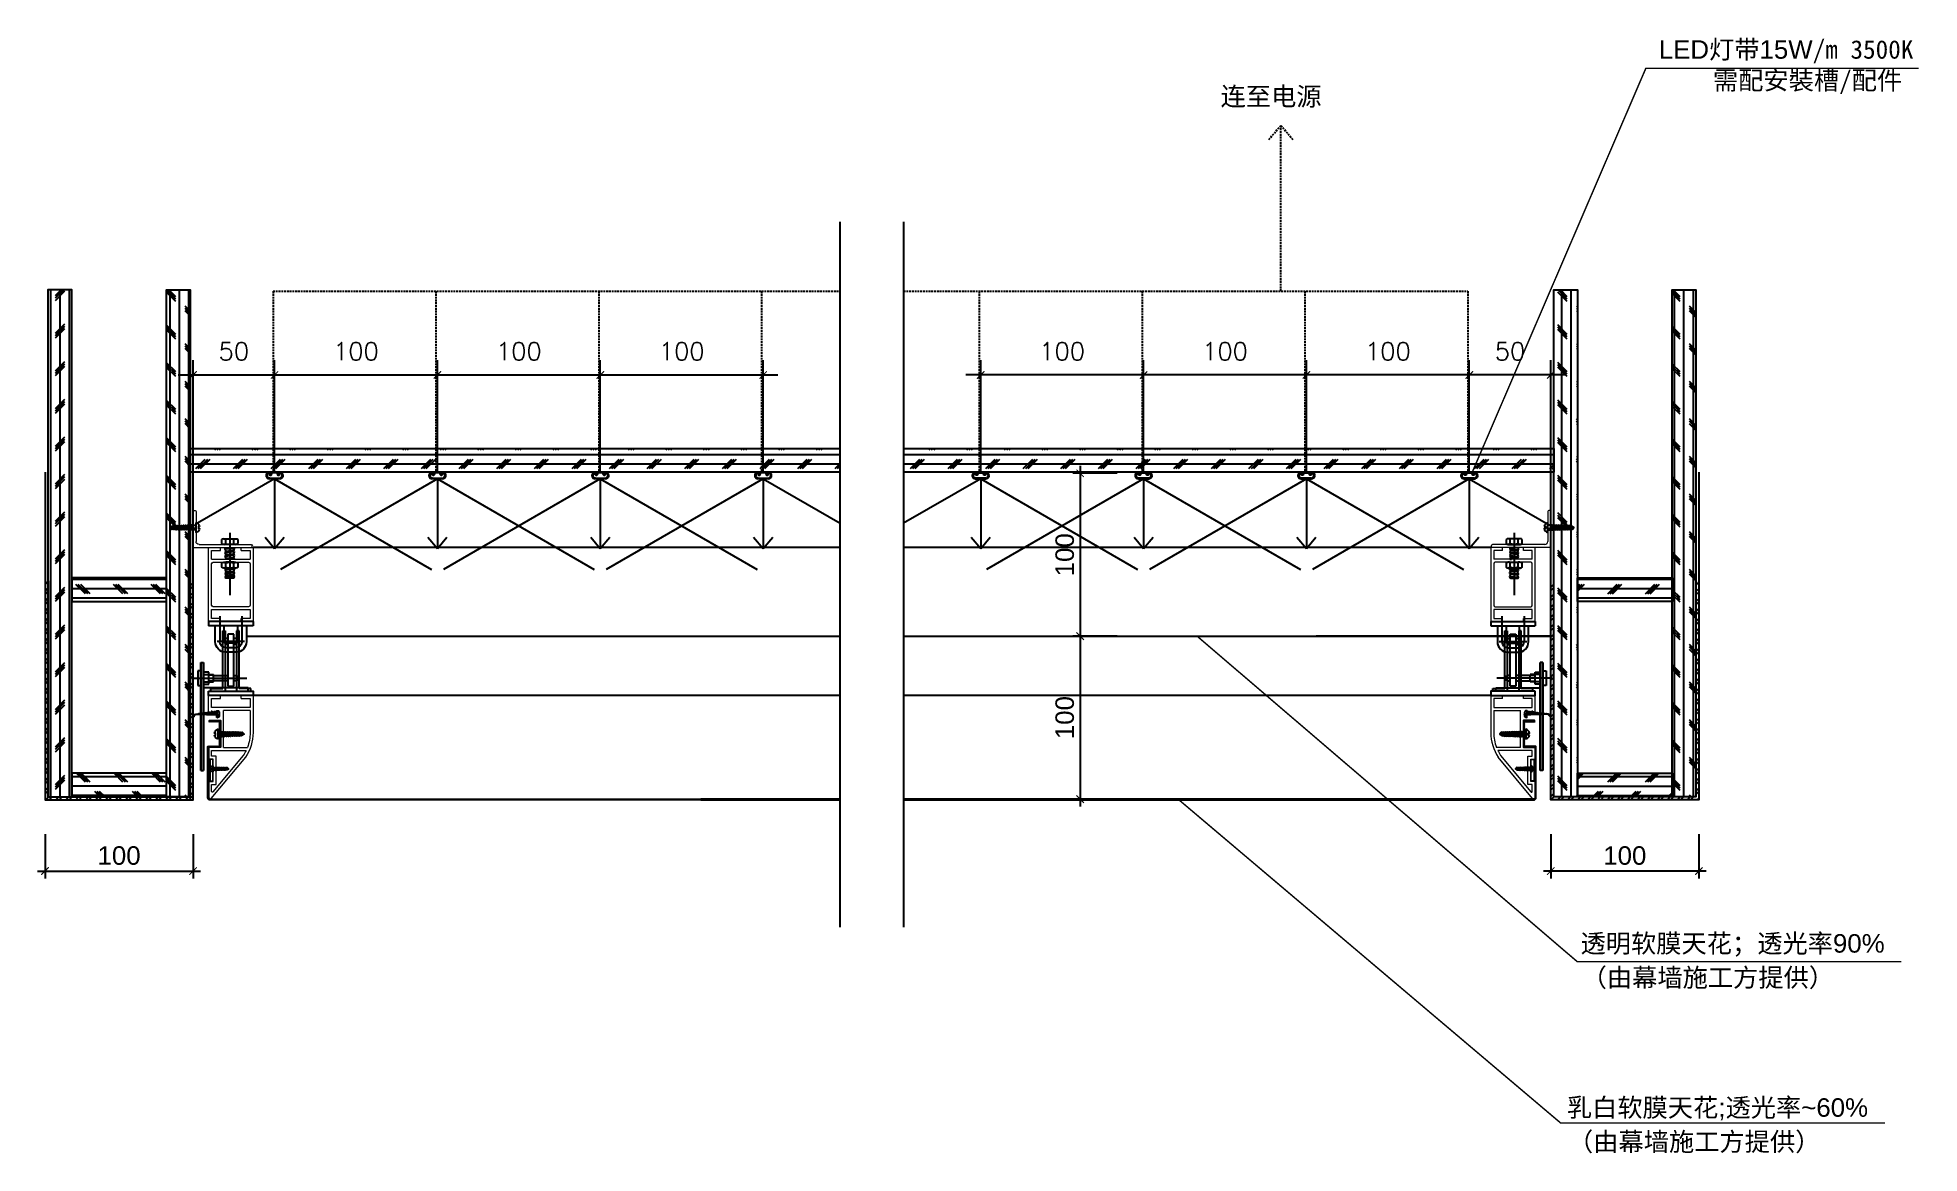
# Model space of a CAD drawing. Extents: x -8792 to 174344, y -43961 to 62816.
# Drawn here: x 59765 to 61035, y -33718 to -32964 of the extents above; entities that cross this region are included whole.
import ezdxf

# ---------------------------------------------------------------- set-up
doc = ezdxf.new("R2010")
doc.units = 0
doc.header["$LTSCALE"] = 50
for name, pattern in [('CENTER', [2, 1.25, -0.25, 0.25, -0.25]), ('G', [2, 1.25, -0.25, 0.25, -0.25]), ('PHANTOM2', [31.75, 15.875, -3.175, 3.175, -3.175, 3.175, -3.175]), ('pod$0$HIDDEN2', [0.1875, 0.125, -0.0625])]:
    doc.linetypes.add(name, pattern=pattern)
for name, color, linetype in [('3', 3, 'Continuous'), ('7', 7, 'Continuous'), ('I—装饰—中粗', 4, 'Continuous'), ('I—装饰—中线', 70, 'Continuous'), ('I—装饰—尺寸标注', 232, 'Continuous'), ('I—装饰—超细', 8, 'Continuous'), ('K-EL-5', 6, 'Continuous'), ('K-EL-6', 8, 'Continuous'), ('K-EL-HATCH', 8, 'Continuous'), ('LPA_ANOT----_T_-_', 255, 'Continuous'), ('LPA_LIGTFIXR_ABOV', 240, 'Continuous'), ('LPA_LIGTFIXR_BELW', 150, 'Continuous'), ('LPA_TEXT_BOTH', 255, 'Continuous')]:
    doc.layers.add(name, color=color, linetype=linetype)
doc.layers.add('6', color=4, linetype='G', lineweight=13)
doc.styles.add('ARIAL', font='arial.ttf')
doc.styles.add('LPA_2', font='arial.ttf')
doc.styles.get("Standard").update_dxf_attribs({"font": 'romans.shx', "bigfont": 'chinese.shx'})
doc.dimstyles.new('LPA_3', dxfattribs={"dimtxt": 20, "dimasz": 20, "dimexe": 10, "dimexo": 5, "dimgap": 10, "dimtad": 1, "dimtxsty": 'Standard', "dimblk": 'ARCHTICK', "dimcen": 2.5, "dimdle": 10, "dimadec": 0, "dimazin": 0, "dimtfac": 1, "dimtmove": 0, "dimatfit": 3, "dimfxl": 0, "dimarcsym": 0})
doc.dimstyles.new('副本 XD5', dxfattribs={"dimscale": 5, "dimtxt": 2.5, "dimasz": 1, "dimexe": 1, "dimexo": 1, "dimgap": 0.8, "dimtad": 1, "dimdec": 0, "dimrnd": 5, "dimdsep": 46, "dimtxsty": 'ARIAL', "dimblk1": 'ARCHTICK', "dimblk2": 'ARCHTICK', "dimsah": 1, "dimcen": -0.9, "dimdle": 1, "dimclrd": 256, "dimclre": 256, "dimclrt": 40, "dimaunit": 1, "dimadec": 0, "dimazin": 0, "dimtfac": 0.35, "dimtdec": 0, "dimtix": 1, "dimtmove": 2, "dimatfit": 3, "dimldrblk": 'ARCHTICK', "dimfxl": 0, "dimtvp": 0.8, "dimtolj": 1, "dimtzin": 0, "dimarcsym": 0})

msp = doc.modelspace()

# ---------------------------------------------------------------- texts
at = {"layer": 'LPA_LIGTFIXR_ABOV', "char_height": 12.5, "attachment_point": 1, "style": 'LPA_2'}
for s, width, heights, insert in [('\\pi37.69688;LED{\\fSimSun|b0|i0|c134|p34;灯带}15W{\\fSimSun|b0|i0|c134|p34;/m 3500K}\\P\\pi23.26638;{\\fSimSun|b0|i0|c134|p34;      需配安裝槽/配件}', 261.8541, [58.012], (60821.711, -32966.211, 0)), ('{\\fSimSun|b0|i0|c134|p2;连至电源}', 80.7941, [18.958], (60563.511, -32997.907, 0))]:
    msp.add_mtext_dynamic_manual_height_columns(s, width=width, gutter_width=62.5, heights=heights, dxfattribs=dict(at, insert=insert))
at = {"layer": 'LPA_LIGTFIXR_BELW', "style": 'LPA_2'}
for s, p in [('透明软膜天花；透光率90%', (60806.571, -33582.397, 0)), ('（由幕墙施工方提供）', (60807.339, -33605.465, 0)), ('乳白软膜天花;透光率~60%%%', (60797.354, -33693.247, 0)), ('（由幕墙施工方提供）', (60798.122, -33716.315, 0))]:
    msp.add_text(s, height=12.5, dxfattribs=at).set_placement(p)

# ---------------------------------------------------------------- blocks, each defined once
blk = doc.blocks.new('*U414')
at = {"layer": 'K-EL-HATCH'}
h = blk.add_hatch(dxfattribs=at)
h.set_pattern_fill('CORK', color=8, scale=2, style=0)
h.set_pattern_definition([(0, (92082.966, -684899.1904), (0, 6.35), []), (135, (92086.141, -684902.365), (-12.7000055, -12.7000055), [8.98026, -8.98026]), (135, (92087.729, -684902.365), (-12.7000055, -12.7000055), [8.98026, -8.98026]), (135, (92089.316, -684902.365), (-12.7000055, -12.7000055), [8.98026, -8.98026])])
h.paths.add_polyline_path([(1577.1, 2998.7), (1919.5, 2998.7), (1919.5, 3014.7), (1577.1, 3014.7)])
at = {"layer": 'K-EL-5', "color": 8}
blk.add_lwpolyline([(1577.1, 2998.7), (1919.5, 2998.7), (1919.5, 3014.7), (1577.1, 3014.7)], close=True, dxfattribs=at)
blk = doc.blocks.new('*U415')
at = {"layer": 'K-EL-HATCH'}
h = blk.add_hatch(dxfattribs=at)
h.set_pattern_fill('CORK', color=8, scale=2, style=0)
h.set_pattern_definition([(0, (91968.5316, -684899.1904), (0, 6.35), []), (135, (91971.707, -684902.365), (-12.7000055, -12.7000055), [8.98026, -8.98026]), (135, (91973.294, -684902.365), (-12.7000055, -12.7000055), [8.98026, -8.98026]), (135, (91974.882, -684902.365), (-12.7000055, -12.7000055), [8.98026, -8.98026])])
h.paths.add_polyline_path([(1659.1, 2998.7), (1723.1, 2998.7), (1723.1, 3014.7), (1659.1, 3014.7)])
at = {"layer": 'K-EL-5', "color": 8}
blk.add_lwpolyline([(1659.1, 2998.7), (1723.1, 2998.7), (1723.1, 3014.7), (1659.1, 3014.7)], close=True, dxfattribs=at)
blk = doc.blocks.new('*U416')
at = {"layer": 'K-EL-HATCH'}
h = blk.add_hatch(dxfattribs=at)
h.set_pattern_fill('CORK', color=8, scale=2, style=0)
h.set_pattern_definition([(0, (91968.5316, -684899.1904), (0, 6.35), []), (135, (91971.707, -684902.365), (-12.7000055, -12.7000055), [8.98026, -8.98026]), (135, (91973.294, -684902.365), (-12.7000055, -12.7000055), [8.98026, -8.98026]), (135, (91974.882, -684902.365), (-12.7000055, -12.7000055), [8.98026, -8.98026])])
h.paths.add_polyline_path([(1659.1, 2998.7), (1723.1, 2998.7), (1723.1, 3014.7), (1659.1, 3014.7)])
at = {"layer": 'K-EL-5', "color": 8}
blk.add_lwpolyline([(1659.1, 2998.7), (1723.1, 2998.7), (1723.1, 3014.7), (1659.1, 3014.7)], close=True, dxfattribs=at)
blk = doc.blocks.new('*U417')
at = {"layer": 'K-EL-HATCH'}
h = blk.add_hatch(dxfattribs=at)
h.set_pattern_fill('CORK', color=8, scale=2, style=0)
h.set_pattern_definition([(0, (92082.966, -684899.1904), (0, 6.35), []), (135, (92086.141, -684902.365), (-12.7000055, -12.7000055), [8.98026, -8.98026]), (135, (92087.729, -684902.365), (-12.7000055, -12.7000055), [8.98026, -8.98026]), (135, (92089.316, -684902.365), (-12.7000055, -12.7000055), [8.98026, -8.98026])])
h.paths.add_polyline_path([(1577.1, 2998.7), (1919.5, 2998.7), (1919.5, 3014.7), (1577.1, 3014.7)])
at = {"layer": 'K-EL-5', "color": 8}
blk.add_lwpolyline([(1577.1, 2998.7), (1919.5, 2998.7), (1919.5, 3014.7), (1577.1, 3014.7)], close=True, dxfattribs=at)
blk = doc.blocks.new('20LSY')
at = {"layer": '3', "color": 8}
for p, q in [((1.1, -5.2), (-2.4, -6.2)), ((1.1, -6.6), (-2.3, -7.7)), ((1, -8.1), (-2.3, -9.1)), ((0.9, -4.3), (-2.2, -5.1)), ((1, -9.5), (-2.2, -10.5)), ((0.9, -10.9), (-2.2, -11.9)), ((0.8, -12.3), (-2.2, -13.2)), ((-2.1, -2.4), (0.9, -2.4)), ((-0.6, -3.3), (-2.1, -3.8)), ((0.8, -5), (-2.1, -5.7)), ((0.8, -5.7), (-2.1, -6.5)), ((0.7, -6.4), (-2, -7.2)), ((0.8, -7.1), (-2, -7.9)), ((0.7, -7.8), (-2, -8.6)), ((0.7, -8.5), (-2, -9.3)), ((0.7, -10), (-2, -10.7)), ((-0.6, -4.1), (-1.9, -4.4)), ((0.6, -9.3), (-1.9, -10)), ((0.6, -10.7), (-1.9, -11.3)), ((0.6, -11.4), (-1.9, -12.1)), ((0.5, -12.1), (-1.8, -12.7)), ((0.8, -13.8), (-2.1, -14.6)), ((0.7, -15.2), (-2.1, -16)), ((0.7, -16.6), (-2, -17.4)), ((0.6, -18.1), (-2, -18.8)), ((0.6, -12.8), (-1.9, -13.5)), ((0.5, -13.5), (-1.8, -14.1)), ((0.5, -14.3), (-1.8, -14.9)), ((0.4, -15), (-1.8, -15.5)), ((0.4, -15.7), (-1.8, -16.3)), ((0.4, -16.4), (-1.7, -16.9)), ((0.4, -17.1), (-1.7, -17.6)), ((0.3, -17.8), (-1.7, -18.3)), ((0.3, -18.5), (-1.7, -19))]:
    blk.add_line(p, q, dxfattribs=at)
at = {"layer": '7', "color": 8}
blk.add_lwpolyline([(0, 0), (0, -0.8), (-1.3, -0.8), (-1.3, 0, 0.315654), (-3.9, -2.4), (-2.1, -2.4), (-2.1, -3.8), (-1.9, -4.4), (-2.2, -5.1), (-2.1, -5.7), (-2.4, -6.2), (-2.1, -6.5), (-2, -7.2), (-2.3, -7.7), (-2, -7.9), (-2, -8.6), (-2.3, -9.1), (-2, -9.3), (-1.9, -10), (-2.2, -10.5), (-2, -10.7), (-1.9, -11.3), (-2.2, -11.9), (-1.9, -12.1), (-1.8, -12.7), (-2.2, -13.2), (-1.9, -13.5), (-1.8, -14.1), (-2.1, -14.6), (-1.8, -14.9), (-1.8, -15.5), (-2.1, -16), (-1.8, -16.3), (-1.7, -16.9), (-2, -17.4), (-1.7, -17.6), (-1.7, -18.3), (-2, -18.8), (-1.7, -19), (-0.6, -20), (0.3, -18.5), (0.6, -18.1), (0.3, -17.8), (0.4, -17.1), (0.7, -16.6), (0.4, -16.4), (0.4, -15.7), (0.7, -15.2), (0.4, -15), (0.5, -14.3), (0.8, -13.8), (0.5, -13.5), (0.6, -12.8), (0.8, -12.3), (0.5, -12.1), (0.6, -11.4), (0.9, -10.9), (0.6, -10.7), (0.7, -10), (1, -9.5), (0.6, -9.3), (0.7, -8.5), (1, -8.1), (0.7, -7.8), (0.8, -7.1), (1.1, -6.6), (0.7, -6.4), (0.8, -5.7), (1.1, -5.2), (0.8, -5), (0.9, -4.3), (0.9, -2.4), (2.6, -2.4, 0.315654), (0, 0, 0.315654)], format="xyb", dxfattribs=at)
blk = doc.blocks.new('hjkhtjk')
at = {"linetype": 'Continuous', "lineweight": 0}
h = blk.add_hatch(dxfattribs=at)
h.set_pattern_fill('ANSI31', color=8, style=0)
h.set_pattern_definition([(45, (0, 0), (-0.08838834765, 0.08838834765), [])])
edge = h.paths.add_edge_path()
edge.add_ellipse((51115.27, 905.42), major_axis=(1.14, 1.14), ratio=1, start_angle=48.46537, end_angle=136.40331, ccw=False)
edge.add_line((51113.66, 905.38), (51114.2, 905.38))
edge.add_line((51114.2, 905.55), (51114.2, 905.38))
edge.add_ellipse((51115.27, 905.55), major_axis=(-0.76, 0.76), ratio=1, start_angle=-48.46536, end_angle=45, ccw=False)
edge.add_line((51115.21, 907.03), (51125.86, 907.37))
edge.add_line((51115.34, 906.62), (51125.86, 906.29))
edge.add_line((51125.86, 907.37), (51125.86, 908.44))
edge.add_ellipse((51126.39, 907.64), major_axis=(-0.76, 0.76), ratio=1, start_angle=225, end_angle=315, ccw=False)
edge.add_ellipse((51126.39, 906.02), major_axis=(0.76, 0.76), ratio=1, start_angle=225, end_angle=315, ccw=False)
edge.add_line((51127.46, 907.64), (51127.46, 906.02))
edge.add_line((51126.13, 908.71), (51126.39, 908.71))
edge.add_ellipse((51126.13, 905.22), major_axis=(-0.19, 0.19), ratio=1, start_angle=45, end_angle=135, ccw=False)
edge.add_line((51126.13, 904.95), (51126.39, 904.95))
edge.add_line((51125.86, 905.22), (51125.86, 906.29))
edge.add_ellipse((51126.13, 908.44), major_axis=(0.19, 0.19), ratio=1, start_angle=45, end_angle=135, ccw=False)
at = {"layer": '6', "color": 8, "linetype": 'Continuous', "lineweight": 9}
for p, q in [((51113.66, 905.38), (51114.2, 905.38)), ((51114.2, 905.55), (51114.2, 905.38)), ((51115.21, 907.03), (51125.86, 907.37)), ((51115.34, 906.62), (51125.86, 906.29)), ((51125.86, 907.37), (51125.86, 908.44)), ((51125.86, 905.22), (51125.86, 906.29)), ((51126.13, 908.71), (51126.39, 908.71)), ((51126.13, 904.95), (51126.39, 904.95)), ((51127.46, 907.64), (51127.46, 906.02))]:
    blk.add_line(p, q, dxfattribs=at)
at = {"layer": '6', "color": 8, "linetype": 'Continuous', "lineweight": 9, "extrusion": (0, 0, -1)}
for centre, major_axis, start_param, end_param in [((51115.27, 905.42), (1.14, 1.14), 3.902498, 5.437305), ((51115.27, 905.55), (-0.76, 0.76), 5.497787, 7.129065), ((51126.13, 908.44), (0.19, 0.19), 3.926991, 5.497787), ((51126.13, 905.22), (-0.19, 0.19), 3.926991, 5.497787), ((51126.39, 907.64), (-0.76, 0.76), 0.785398, 2.356194), ((51126.39, 906.02), (0.76, 0.76), 0.785398, 2.356194)]:
    blk.add_ellipse(centre, major_axis=major_axis, ratio=1, start_param=start_param, end_param=end_param, dxfattribs=at)
blk = doc.blocks.new('1231241')
at = {"linetype": 'Continuous', "lineweight": 0}
h = blk.add_hatch(color=256, dxfattribs=at)
edge = h.paths.add_edge_path()
edge.add_arc((11.4, -31.2), 0.2, 0, 90)
edge.add_line((11.4, -31), (3.6, -31))
edge.add_line((3.6, -31), (3.6, -48))
edge.add_line((3.6, -48), (11.4, -48))
edge.add_arc((11.4, -47.8), 0.2, 270, 360)
edge.add_line((11.6, -47.8), (11.6, -47.2))
edge.add_arc((11.4, -47.2), 0.2, 0, 90)
edge.add_line((11.4, -47), (4.6, -47))
edge.add_line((4.6, -47), (4.6, -32))
edge.add_line((4.6, -32), (11.4, -32))
edge.add_arc((11.4, -31.8), 0.2, 270, 360)
edge.add_line((11.6, -31.8), (11.6, -31.2))
at = {"linetype": 'Continuous', "lineweight": 9}
for p, q in [((19.6, 110.8), (19.6, 90.5)), ((21.6, 111.5), (20.3, 111.5)), ((21.6, 111.5), (21.6, 86.5)), ((21.6, 111.5), (21.6, 86.5)), ((-18.4, 86.5), (-18.4, 87.8)), ((21.6, 86.5), (-18.4, 86.5)), ((21.6, 86.5), (-18.4, 86.5)), ((17.6, 88.5), (-17.7, 88.5))]:
    blk.add_line(p, q, dxfattribs=at)
for p, q in [((-8.5, 91.9), (-8.5, 89.1)), ((0.8, 92.4), (-7.1, 92.4)), ((-5.8, 89), (-5.8, 92)), ((-0.4, 89), (-0.4, 92)), ((2.3, 89.1), (2.3, 91.9)), ((-7.2, 88.5), (-6.1, 88.5)), ((-6.2, 76.5), (-0.4, 76.5)), ((-6.1, 88.5), (-0.1, 88.5)), ((-6.1, 86.5), (-6.1, 85.9)), ((-6.1, 85.9), (-0.1, 85.3)), ((-6.1, 85.9), (-5.6, 84.6)), ((-5.6, 84.6), (-6.1, 83.5)), ((-6.1, 83.5), (-0.1, 82.9)), ((-6.1, 83.5), (-5.6, 82.2)), ((-5.6, 82.2), (-6.1, 81.1)), ((-6.1, 81.1), (-0.1, 80.5)), ((-6.1, 81.1), (-5.6, 79.8)), ((-5.6, 79.8), (-6.1, 78.7)), ((-6.1, 78.7), (-4.8, 78.5)), ((-6.1, 78.7), (-4.8, 78.5)), ((-0.7, 84.1), (-5.6, 84.6)), ((-0.7, 81.7), (-5.6, 82.2)), ((-0.7, 79.3), (-5.6, 79.8)), ((-0.7, 84.1), (-0.1, 85.3)), ((-0.1, 82.9), (-0.7, 84.1)), ((-0.7, 81.7), (-0.1, 82.9)), ((-0.1, 80.5), (-0.7, 81.7)), ((-0.7, 79.3), (-0.1, 80.5)), ((-0.3, 78.5), (-0.7, 79.3)), ((-0.1, 88.5), (0.9, 88.5)), ((-0.1, 85.3), (-0.1, 86.5)), ((-6.2, 71.8), (-0.2, 71.2)), ((-6.2, 69.4), (-0.2, 68.8)), ((-6.2, 67), (-0.2, 66.4)), ((-5.9, 73.1), (-5.9, 76.1)), ((-5.8, 72.6), (-0.8, 72.6)), ((-0.8, 70.1), (-5.6, 70.6)), ((-0.8, 67.7), (-5.6, 68.2)), ((-0.5, 73.1), (-0.5, 76.1)), ((-11.4, 40.1), (-11.4, 22.8)), ((3.6, 40.1), (3.6, 22.8)), ((-18.9, 36.5), (-18.9, 33.5)), ((-18.9, 36.5), (11.1, 36.5)), ((-18.9, 33.5), (11.1, 33.5)), ((-14.4, 33.5), (-14.4, 22.8)), ((-9.4, 30.2), (-7.8, 30.2)), ((-9.4, -8.7), (-9.4, 30.2)), ((-8.4, 33.5), (-8.4, 22.8)), ((-7.8, 30.2), (-7.8, -8.2)), ((-5.9, 28), (-1.9, 28)), ((-5.9, -7.2), (-5.9, 28)), ((-1.9, 28), (-1.9, -7.2)), ((0, 30.2), (0, -8.2)), ((1.6, 30.2), (0, 30.2)), ((0.6, 22.8), (0.6, 33.5)), ((1.6, -8.7), (1.6, 30.2)), ((6.6, 22.8), (6.6, 33.5)), ((11.1, 36.5), (11.1, 33.5)), ((-13.2, 23), (5.4, 23)), ((-7.8, 25), (-5.9, 25)), ((-7.8, 21), (-5.9, 21)), ((-7.4, 21.8), (-0.4, 21.8)), ((-7.4, 18.8), (-0.4, 18.8)), ((-7.4, 15.8), (-0.4, 15.8)), ((-1.9, 25), (0, 25)), ((-1.9, 21), (0, 21)), ((-5.9, 0), (-8.2, 0)), ((-8.2, 0), (-8.2, -3.5)), ((7.8, 0), (-1.9, 0)), ((7.8, -4.2), (7.8, 0.8)), ((14.5, 0.8), (7.8, 0.8)), ((7.8, 0.2), (11, 0.2)), ((11, 2.2), (14.5, 2.2)), ((11, -5.8), (11, 2.2)), ((14.5, -64.1), (14.5, 8.9)), ((14.5, 8.9), (14.5, -64.1)), ((16.3, 8.9), (14.5, 8.9)), ((16.3, 8.9), (16.3, -64.1)), ((16.3, -64.1), (16.3, 8.9)), ((16.3, 3.2), (18.4, 3.2)), ((18.4, 3.2), (18.4, -6.8)), ((-17.4, -8.7), (-15.5, -8.7)), ((-17.4, -10.5), (-17.4, -8.7)), ((-15.5, -8.2), (14.5, -8.2)), ((-15.5, -10.5), (-15.5, -8.2)), ((-15.5, -8.7), (-9.4, -8.7)), ((22.4, -1.8), (-14.7, -1.8)), ((-8.2, -3.5), (-5.9, -3.5)), ((-7.8, -8.2), (-7.8, -10.5)), ((-1.9, -7.2), (-5.9, -7.2)), ((-1.9, -3.5), (7.8, -3.5)), ((0, -8.2), (0, -10.5)), ((9.6, -8.7), (1.6, -8.7)), ((7.8, -3.8), (11, -3.8)), ((14.5, -4.2), (7.8, -4.2)), ((9.6, -10.5), (9.6, -8.7)), ((14.5, -5.8), (11, -5.8)), ((14.5, -8.2), (14.5, -33.2)), ((18.4, -6.8), (16.3, -6.8)), ((16.3, -8.2), (16.3, -34.3)), ((16.3, -64.1), (14.5, -64.1))]:
    blk.add_line(p, q)
at = {"linetype": 'CENTER'}
blk.add_line((-3.1, 96.3), (-3.1, 54.3), dxfattribs=at)
at = {"linetype": 'Continuous', "lineweight": 0}
for p, q in [((9.1, 78.5), (-16.9, 78.5)), ((8.1, 76.5), (-15.9, 76.5)), ((-10.9, 84.5), (-10.9, 86.5)), ((3.1, 84.5), (3.1, 86.5)), ((-16.9, 75.5), (-16.9, 47.5)), ((9.1, 47.5), (9.1, 75.5)), ((9.1, 44.5), (-16.9, 44.5)), ((-15.9, 46.5), (8.1, 46.5)), ((-10.9, 36.5), (-10.9, 38.5)), ((3.1, 36.5), (3.1, 38.5)), ((-10.9, -13.5), (-18.9, -13.5)), ((-18.9, -13.5), (-18.9, -38.5)), ((-10.9, -15.5), (-16.9, -15.5)), ((-16.9, -15.5), (-16.9, -21.5)), ((-16.9, -21.5), (9.1, -21.5)), ((-16.9, -23.5), (-16.9, -38.5)), ((-16.9, -23.5), (1.1, -23.5)), ((-10.9, -15.5), (-10.9, -13.5)), ((1.1, -48.5), (1.1, -23.5)), ((3.1, -15.5), (3.1, -13.5)), ((11.1, -13.5), (3.1, -13.5)), ((9.1, -15.5), (3.1, -15.5)), ((9.1, -21.5), (9.1, -15.5)), ((9.1, -23.5), (9.1, -25)), ((11.1, -25), (11.1, -13.5)), ((9.6, -25.5), (10.6, -25.5)), ((10.1, -25.5), (10.1, -25.5)), ((10.6, -31), (10.6, -30.5)), ((9.1, -50.5), (-14.2, -50.5)), ((9.1, -54.5), (9.1, -50.5)), ((9.3, -83.1), (-13.9, -55.1)), ((-12.3, -53.9), (8.2, -78.6)), ((6.1, -73.5), (6.1, -54.5)), ((6.1, -54.5), (9.1, -54.5)), ((9.1, -73.5), (6.1, -73.5)), ((9.1, -78.3), (9.1, -73.5))]:
    blk.add_line(p, q, dxfattribs=at)
for points in [[(0.8, 92.4, 0.219294), (-0.4, 92, 0.173205), (-5.8, 92, 0.102242), (-7.1, 92.4)], [(0.8, 88.5, -0.219294), (-0.4, 89, -0.173205), (-5.8, 89, -0.102242), (-7.1, 88.5)], [(-6.2, 76.5), (-7.1, 76.5, 0.201578), (-8.6, 76), (-8.6, 73.2, 0.203722), (-7.2, 72.6), (-5.8, 72.6), (-6.2, 71.8), (-5.6, 70.6), (-6.2, 69.4), (-5.6, 68.2), (-6.2, 67), (-5.6, 65.7), (-0.5, 65.7), (-0.2, 66.4), (-0.8, 67.7), (-0.2, 68.8), (-0.8, 70.1), (-0.2, 71.2), (-0.8, 72.6), (0.9, 72.6, 0.22641), (2.2, 73.2), (2.2, 76, 0.193582), (0.8, 76.5), (-0.4, 76.5)], [(0.8, 76.5, 0.219294), (-0.5, 76.1, 0.173205), (-5.9, 76.1, 0.102242), (-7.1, 76.5)], [(0.8, 72.6, -0.219294), (-0.5, 73.1, -0.173205), (-5.9, 73.1, -0.102242), (-7.1, 72.6)]]:
    blk.add_lwpolyline(points, format="xyb")
at = {"linetype": 'Continuous', "lineweight": 0, "flags": 128}
for points in [[(-10.9, 86.5), (-18.9, 86.5), (-18.9, 36.5), (-10.9, 36.5)], [(-10.9, 84.5), (-16.9, 84.5), (-16.9, 78.5)], [(3.1, 36.5), (11.1, 36.5), (11.1, 86.5), (3.1, 86.5)], [(9.1, 78.5), (9.1, 84.5), (3.1, 84.5)], [(-16.9, 44.5), (-16.9, 38.5), (-10.9, 38.5)], [(3.1, 38.5), (9.1, 38.5), (9.1, 44.5)], [(1.1, -48.5), (-15.1, -48.5)]]:
    blk.add_lwpolyline(points, dxfattribs=at)
blk.add_lwpolyline([(11.1, -10.5), (-18.9, -10.5), (-18.9, -13.5), (11.1, -13.5)], close=True)
at = {"linetype": 'Continuous', "lineweight": 0}
for points in [[(8.1, -56.5), (10.3, -56.5), (10.3, -71.5), (8.1, -71.5)], [(8.3, -56.7), (10.1, -56.7), (10.1, -71.2), (8.3, -71.2)]]:
    blk.add_lwpolyline(points, close=True, dxfattribs=at)
at = {"linetype": 'Continuous', "lineweight": 9}
for centre, radius, start, end in [((20.3, 110.8), 0.721, 90, 180), ((17.6, 90.5), 2, 270, 0.0007), ((-17.7, 87.8), 0.721, 90, 180)]:
    blk.add_arc(centre, radius, start, end, dxfattribs=at)
for centre, radius, start, end in [((-7.2, 90.4), 2, 87.786, 133.3734), ((-7.2, 90.4), 1.84, 224.7477, 270.8069), ((0.9, 90.4), 2.08, 47.5084, 91.3321), ((1, 90.2), 1.68, 266.7154, 317.7444), ((-7.4, 22.8), 7, 180, 270), ((-7.4, 22.8), 4, 180, 270), ((-7.4, 22.8), 1, 180, 270), ((-0.4, 22.8), 4, 270, 0), ((-0.4, 22.8), 7, 270, 0), ((-0.4, 22.8), 1, 270, 0)]:
    blk.add_arc(centre, radius, start, end)
at = {"linetype": 'Continuous', "lineweight": 0}
for centre, radius, start, end in [((-15.9, 75.5), 1, 90, 180), ((8.1, 75.5), 1, 0, 90), ((-15.9, 47.5), 1, 180, 270), ((8.1, 47.5), 1, 270, 0), ((9.6, -25), 0.5, 180, 270), ((10.6, -25), 0.5, 270, 0), ((11.1, -38.5), 30, 180, 213.6901), ((11.1, -38.5), 28, 180, 200.9248), ((11.1, -38.5), 28, 205.3769, 213.4811), ((8.6, -78.3), 0.5, 219.6376, 0)]:
    blk.add_arc(centre, radius, start, end, dxfattribs=at)
for p, rotation in [((17.2, 100.6), 90), ((7.2, -40.2), 270)]:
    blk.add_blockref('20LSY', p, dxfattribs=dict(rotation=rotation))
at = {"linetype": 'Continuous', "lineweight": 0, "xscale": -1.3, "yscale": 1.3, "zscale": 1.3}
blk.add_blockref('hjkhtjk', (66469.4, -1204.9), dxfattribs=at)
at = {"xscale": 0.6000000000000228, "yscale": 0.6000000000000228, "zscale": 0.6000000000000228, "rotation": 270}
blk.add_blockref('20LSY', (9.8, -63.4), dxfattribs=at)
blk = doc.blocks.new('*U418')
at = {"layer": 'K-EL-HATCH'}
h = blk.add_hatch(dxfattribs=at)
h.set_pattern_fill('CORK', color=8, scale=2, style=0)
h.set_pattern_definition([(0, (92082.966, -684899.1904), (0, 6.35), []), (135, (92086.141, -684902.365), (-12.7000055, -12.7000055), [8.98026, -8.98026]), (135, (92087.729, -684902.365), (-12.7000055, -12.7000055), [8.98026, -8.98026]), (135, (92089.316, -684902.365), (-12.7000055, -12.7000055), [8.98026, -8.98026])])
h.paths.add_polyline_path([(1577.1, 2998.7), (1919.5, 2998.7), (1919.5, 3014.7), (1577.1, 3014.7)])
at = {"layer": 'K-EL-5', "color": 8}
blk.add_lwpolyline([(1577.1, 2998.7), (1919.5, 2998.7), (1919.5, 3014.7), (1577.1, 3014.7)], close=True, dxfattribs=at)
blk = doc.blocks.new('_ARCHTICK')
at = {"color": 0, "linetype": 'ByBlock', "const_width": 0.15}
blk.add_lwpolyline([(-0.5, -0.5), (0.5, 0.5)], dxfattribs=at)
blk = doc.blocks.new('*D391')
at = {"layer": 'Defpoints', "color": 0, "ltscale": 10, "transparency": 16777216}
for p in [(60786.5, -33479.2, 0), (60886.5, -33479.2, 0), (60786.5, -33527.3)]:
    blk.add_point(p, dxfattribs=at)
at = {"layer": 'I—装饰—尺寸标注', "lineweight": -2, "ltscale": 10, "transparency": 16777216}
for p, q in [((60786.5, -33502.3), (60786.5, -33532.3)), ((60886.5, -33502.3), (60886.5, -33532.3)), ((60891.5, -33527.3), (60781.5, -33527.3))]:
    blk.add_line(p, q, dxfattribs=at)
at = {"layer": 'I—装饰—尺寸标注', "lineweight": -2, "ltscale": 10, "transparency": 16777216, "xscale": 5, "yscale": 5, "zscale": 5, "rotation": 180}
blk.add_blockref('_ARCHTICK', (60786.5, -33527.3), dxfattribs=at)
at = {"layer": 'I—装饰—尺寸标注', "lineweight": -2, "ltscale": 10, "transparency": 16777216, "xscale": 5, "yscale": 5, "zscale": 5}
blk.add_blockref('_ARCHTICK', (60886.5, -33527.3), dxfattribs=at)
at = {"layer": 'I—装饰—尺寸标注', "color": 40, "ltscale": 10, "transparency": 16777216, "insert": (60836.5, -33516.9), "char_height": 12.5, "attachment_point": 5, "style": 'ARIAL'}
blk.add_mtext('\\A1;100', dxfattribs=at)
blk = doc.blocks.new('SL TP1')
for points in [[(-3.5, 0.5, -0.414321), (-5, 2), (-5, 2.5), (-5.5, 2.5), (-5.5, 2.5, -0.037925), (-5.5, 2.8, -0.370824), (-3.5, 4.5, 0.414274), (-5.5, 2.5), (-5.5, 2, 0.4142), (-3.5, 0), (3.5, 0)], [(-5, 2), (-5.5, 2), (-5.5, 2.5, -0.414173), (-3.5, 4.5), (-3.5, 4.5), (3.5, 4.5), (3.5, 4.5), (3.5, 4, -0.414024), (5, 2.5), (5.5, 2.5), (5.5, 2, -0.414183), (3.5, 0), (3.5, 0.5)], [(-3.4, 0.7), (-3.4, 0.5), (-3.4, 0), (-3.5, 0, -0.414227), (-5.5, 2), (-5.5, 2)], [(3.5, 4), (-3.5, 4), (-3.5, 4.5), (3.5, 4.5, -0.414173), (5.5, 2.5), (5.5, 2.5, 0.037992), (5.5, 2.8, 0.370691), (3.5, 4.5, -0.414147), (5.5, 2.5), (5.5, 2)], [(-2, 1.3), (-2, 1.4, 1.000012), (-3.4, 1.4), (-3.4, 1.3)], [(3.4, 1.3), (3.4, 1.4, 1.000012), (2, 1.4), (2, 1.3)], [(3.4, 0), (3.5, 0), (3.5, 0, 0.414226), (5.5, 2), (5.5, 2), (5, 2), (5, 2.5)], [(3.4, 0.7), (3.4, 0.5), (3.5, 0.5, 0.414279), (5, 2)]]:
    blk.add_lwpolyline(points, format="xyb")
for points in [[(-3.4, 0.5), (-3.5, 0.5), (-3.5, 0)], [(-3.5, 0), (-3.5, 0)], [(-3.4, 1.7), (-3, 1.7)], [(-3.4, 1.3), (-3.4, 1.4)], [(-3.4, 1.5), (-3.3, 1.5)], [(-3.4, 0), (-2, 0), (-2, 0.5)], [(-2.4, 1.7), (-2, 1.7)], [(-2.1, 1.5), (-2, 1.5)], [(-2, 1.4), (-2, 1.3)], [(-2, 0.7), (-2, 0.5), (2, 0.5)], [(2, 0), (-2, 0)], [(2, 1.7), (2.4, 1.7)], [(2, 1.3), (2, 1.4)], [(2, 1.5), (2.1, 1.5)], [(2, 0.7), (2, 0.5)], [(2, 0), (3.4, 0), (3.4, 0.5)], [(2, 0.5), (2, 0)], [(3, 1.7), (3.4, 1.7)], [(3.3, 1.5), (3.4, 1.5)], [(3.4, 1.4), (3.4, 1.3)]]:
    blk.add_lwpolyline(points)
for centre in [(-2.7, 1), (2.7, 1)]:
    blk.add_circle(centre, 0.75)
blk.add_arc((-3.5, 2.5), 1.46, 89.9751, 179.9962)
blk = doc.blocks.new('*D392')
at = {"layer": 'Defpoints', "color": 0, "transparency": 16777216}
for p in [(60034.6, -33192.3), (59924.6, -33257.9), (60034.6, -33257.9)]:
    blk.add_point(p, dxfattribs=at)
at = {"layer": 'LPA_ANOT----_T_-_', "color": 0, "lineweight": -2, "transparency": 16777216}
for p, q in [((59914.6, -33192.3), (60044.6, -33192.3)), ((59924.6, -33257.9), (59924.6, -33182.3)), ((60034.6, -33257.9), (60034.6, -33182.3))]:
    blk.add_line(p, q, dxfattribs=at)
at = {"layer": 'LPA_ANOT----_T_-_', "color": 0, "lineweight": -2, "transparency": 16777216, "xscale": 5, "yscale": 5, "zscale": 5, "rotation": 180}
blk.add_blockref('_ARCHTICK', (59924.6, -33192.3), dxfattribs=at)
at = {"layer": 'LPA_ANOT----_T_-_', "color": 0, "lineweight": -2, "transparency": 16777216, "xscale": 5, "yscale": 5, "zscale": 5}
blk.add_blockref('_ARCHTICK', (60034.6, -33192.3), dxfattribs=at)
at = {"layer": 'LPA_ANOT----_T_-_', "color": 0, "transparency": 16777216, "insert": (59979.6, -33176.3), "char_height": 12, "attachment_point": 5}
blk.add_mtext('100', dxfattribs=at)
blk = doc.blocks.new('*D393')
at = {"layer": 'Defpoints', "color": 0, "transparency": 16777216}
for p in [(59924.6, -33192.3), (59869.6, -33257.9), (59924.6, -33257.9)]:
    blk.add_point(p, dxfattribs=at)
at = {"layer": 'LPA_ANOT----_T_-_', "color": 0, "lineweight": -2, "transparency": 16777216}
for p, q in [((59859.6, -33192.3), (59934.6, -33192.3)), ((59869.6, -33257.9), (59869.6, -33182.3)), ((59924.6, -33257.9), (59924.6, -33182.3))]:
    blk.add_line(p, q, dxfattribs=at)
at = {"layer": 'LPA_ANOT----_T_-_', "color": 0, "lineweight": -2, "transparency": 16777216, "xscale": 5, "yscale": 5, "zscale": 5, "rotation": 180}
blk.add_blockref('_ARCHTICK', (59869.6, -33192.3), dxfattribs=at)
at = {"layer": 'LPA_ANOT----_T_-_', "color": 0, "lineweight": -2, "transparency": 16777216, "xscale": 5, "yscale": 5, "zscale": 5}
blk.add_blockref('_ARCHTICK', (59924.6, -33192.3), dxfattribs=at)
at = {"layer": 'LPA_ANOT----_T_-_', "color": 0, "transparency": 16777216, "insert": (59897.1, -33176.3), "char_height": 12, "attachment_point": 5}
blk.add_mtext('50', dxfattribs=at)
blk = doc.blocks.new('*D394')
at = {"layer": 'Defpoints', "color": 0, "transparency": 16777216}
for p in [(60144.6, -33192.3), (60034.6, -33257.9), (60144.6, -33257.9)]:
    blk.add_point(p, dxfattribs=at)
at = {"layer": 'LPA_ANOT----_T_-_', "color": 0, "lineweight": -2, "transparency": 16777216}
for p, q in [((60024.6, -33192.3), (60154.6, -33192.3)), ((60034.6, -33257.9), (60034.6, -33182.3)), ((60144.6, -33257.9), (60144.6, -33182.3))]:
    blk.add_line(p, q, dxfattribs=at)
at = {"layer": 'LPA_ANOT----_T_-_', "color": 0, "lineweight": -2, "transparency": 16777216, "xscale": 5, "yscale": 5, "zscale": 5, "rotation": 180}
blk.add_blockref('_ARCHTICK', (60034.6, -33192.3), dxfattribs=at)
at = {"layer": 'LPA_ANOT----_T_-_', "color": 0, "lineweight": -2, "transparency": 16777216, "xscale": 5, "yscale": 5, "zscale": 5}
blk.add_blockref('_ARCHTICK', (60144.6, -33192.3), dxfattribs=at)
at = {"layer": 'LPA_ANOT----_T_-_', "color": 0, "transparency": 16777216, "insert": (60089.6, -33176.3), "char_height": 12, "attachment_point": 5}
blk.add_mtext('100', dxfattribs=at)
blk = doc.blocks.new('*D385')
at = {"layer": 'Defpoints', "color": 0, "transparency": 16777216}
for p in [(60621.5, -33192.3), (60621.5, -33257.9), (60731.5, -33257.9)]:
    blk.add_point(p, dxfattribs=at)
at = {"layer": 'LPA_ANOT----_T_-_', "color": 0, "lineweight": -2, "transparency": 16777216}
for p, q in [((60741.5, -33192.3), (60611.5, -33192.3)), ((60621.5, -33257.9), (60621.5, -33182.3)), ((60731.5, -33257.9), (60731.5, -33182.3))]:
    blk.add_line(p, q, dxfattribs=at)
at = {"layer": 'LPA_ANOT----_T_-_', "color": 0, "lineweight": -2, "transparency": 16777216, "xscale": 5, "yscale": 5, "zscale": 5, "rotation": 180}
blk.add_blockref('_ARCHTICK', (60621.5, -33192.3), dxfattribs=at)
at = {"layer": 'LPA_ANOT----_T_-_', "color": 0, "lineweight": -2, "transparency": 16777216, "xscale": 5, "yscale": 5, "zscale": 5}
blk.add_blockref('_ARCHTICK', (60731.5, -33192.3), dxfattribs=at)
at = {"layer": 'LPA_ANOT----_T_-_', "color": 0, "transparency": 16777216, "insert": (60676.5, -33176.3), "char_height": 12, "attachment_point": 5}
blk.add_mtext('100', dxfattribs=at)
blk = doc.blocks.new('*D386')
at = {"layer": 'Defpoints', "color": 0, "transparency": 16777216}
for p in [(60731.5, -33192.3), (60731.5, -33257.9), (60786.5, -33257.9)]:
    blk.add_point(p, dxfattribs=at)
at = {"layer": 'LPA_ANOT----_T_-_', "color": 0, "lineweight": -2, "transparency": 16777216}
for p, q in [((60796.5, -33192.3), (60721.5, -33192.3)), ((60731.5, -33257.9), (60731.5, -33182.3)), ((60786.5, -33257.9), (60786.5, -33182.3))]:
    blk.add_line(p, q, dxfattribs=at)
at = {"layer": 'LPA_ANOT----_T_-_', "color": 0, "lineweight": -2, "transparency": 16777216, "xscale": 5, "yscale": 5, "zscale": 5, "rotation": 180}
blk.add_blockref('_ARCHTICK', (60731.5, -33192.3), dxfattribs=at)
at = {"layer": 'LPA_ANOT----_T_-_', "color": 0, "lineweight": -2, "transparency": 16777216, "xscale": 5, "yscale": 5, "zscale": 5}
blk.add_blockref('_ARCHTICK', (60786.5, -33192.3), dxfattribs=at)
at = {"layer": 'LPA_ANOT----_T_-_', "color": 0, "transparency": 16777216, "insert": (60759, -33176.3), "char_height": 12, "attachment_point": 5}
blk.add_mtext('50', dxfattribs=at)
blk = doc.blocks.new('*D387')
at = {"layer": 'Defpoints', "color": 0, "transparency": 16777216}
for p in [(60511.5, -33192.3), (60511.5, -33257.9), (60621.5, -33257.9)]:
    blk.add_point(p, dxfattribs=at)
at = {"layer": 'LPA_ANOT----_T_-_', "color": 0, "lineweight": -2, "transparency": 16777216}
for p, q in [((60631.5, -33192.3), (60501.5, -33192.3)), ((60511.5, -33257.9), (60511.5, -33182.3)), ((60621.5, -33257.9), (60621.5, -33182.3))]:
    blk.add_line(p, q, dxfattribs=at)
at = {"layer": 'LPA_ANOT----_T_-_', "color": 0, "lineweight": -2, "transparency": 16777216, "xscale": 5, "yscale": 5, "zscale": 5, "rotation": 180}
blk.add_blockref('_ARCHTICK', (60511.5, -33192.3), dxfattribs=at)
at = {"layer": 'LPA_ANOT----_T_-_', "color": 0, "lineweight": -2, "transparency": 16777216, "xscale": 5, "yscale": 5, "zscale": 5}
blk.add_blockref('_ARCHTICK', (60621.5, -33192.3), dxfattribs=at)
at = {"layer": 'LPA_ANOT----_T_-_', "color": 0, "transparency": 16777216, "insert": (60566.5, -33176.3), "char_height": 12, "attachment_point": 5}
blk.add_mtext('100', dxfattribs=at)
blk = doc.blocks.new('*D388')
at = {"layer": 'Defpoints', "color": 0, "transparency": 16777216}
for p in [(60401.5, -33192.3), (60401.5, -33257.9), (60511.5, -33257.9)]:
    blk.add_point(p, dxfattribs=at)
at = {"layer": 'LPA_ANOT----_T_-_', "color": 0, "lineweight": -2, "transparency": 16777216}
for p, q in [((60521.5, -33192.3), (60391.5, -33192.3)), ((60401.5, -33257.9), (60401.5, -33182.3)), ((60511.5, -33257.9), (60511.5, -33182.3))]:
    blk.add_line(p, q, dxfattribs=at)
at = {"layer": 'LPA_ANOT----_T_-_', "color": 0, "lineweight": -2, "transparency": 16777216, "xscale": 5, "yscale": 5, "zscale": 5, "rotation": 180}
blk.add_blockref('_ARCHTICK', (60401.5, -33192.3), dxfattribs=at)
at = {"layer": 'LPA_ANOT----_T_-_', "color": 0, "lineweight": -2, "transparency": 16777216, "xscale": 5, "yscale": 5, "zscale": 5}
blk.add_blockref('_ARCHTICK', (60511.5, -33192.3), dxfattribs=at)
at = {"layer": 'LPA_ANOT----_T_-_', "color": 0, "transparency": 16777216, "insert": (60456.5, -33176.3), "char_height": 12, "attachment_point": 5}
blk.add_mtext('100', dxfattribs=at)
blk = doc.blocks.new('*D389')
at = {"layer": 'Defpoints', "color": 0, "ltscale": 10, "transparency": 16777216}
for p in [(59769.6, -33479.2, 0), (59869.6, -33479.2, 0), (59869.6, -33527.3)]:
    blk.add_point(p, dxfattribs=at)
at = {"layer": 'I—装饰—尺寸标注', "lineweight": -2, "ltscale": 10, "transparency": 16777216}
for p, q in [((59769.6, -33502.3), (59769.6, -33532.3)), ((59869.6, -33502.3), (59869.6, -33532.3)), ((59764.6, -33527.3), (59874.6, -33527.3))]:
    blk.add_line(p, q, dxfattribs=at)
at = {"layer": 'I—装饰—尺寸标注', "lineweight": -2, "ltscale": 10, "transparency": 16777216, "xscale": 5, "yscale": 5, "zscale": 5, "rotation": 180}
blk.add_blockref('_ARCHTICK', (59769.6, -33527.3), dxfattribs=at)
at = {"layer": 'I—装饰—尺寸标注', "lineweight": -2, "ltscale": 10, "transparency": 16777216, "xscale": 5, "yscale": 5, "zscale": 5}
blk.add_blockref('_ARCHTICK', (59869.6, -33527.3), dxfattribs=at)
at = {"layer": 'I—装饰—尺寸标注', "color": 40, "ltscale": 10, "transparency": 16777216, "insert": (59819.6, -33516.9), "char_height": 12.5, "attachment_point": 5, "style": 'ARIAL'}
blk.add_mtext('\\A1;100', dxfattribs=at)
blk = doc.blocks.new('*D390')
at = {"layer": 'Defpoints', "color": 0, "transparency": 16777216}
for p in [(60254.6, -33192.3), (60144.6, -33257.9), (60254.6, -33257.9)]:
    blk.add_point(p, dxfattribs=at)
at = {"layer": 'LPA_ANOT----_T_-_', "color": 0, "lineweight": -2, "transparency": 16777216}
for p, q in [((60134.6, -33192.3), (60264.6, -33192.3)), ((60144.6, -33257.9), (60144.6, -33182.3)), ((60254.6, -33257.9), (60254.6, -33182.3))]:
    blk.add_line(p, q, dxfattribs=at)
at = {"layer": 'LPA_ANOT----_T_-_', "color": 0, "lineweight": -2, "transparency": 16777216, "xscale": 5, "yscale": 5, "zscale": 5, "rotation": 180}
blk.add_blockref('_ARCHTICK', (60144.6, -33192.3), dxfattribs=at)
at = {"layer": 'LPA_ANOT----_T_-_', "color": 0, "lineweight": -2, "transparency": 16777216, "xscale": 5, "yscale": 5, "zscale": 5}
blk.add_blockref('_ARCHTICK', (60254.6, -33192.3), dxfattribs=at)
at = {"layer": 'LPA_ANOT----_T_-_', "color": 0, "transparency": 16777216, "insert": (60199.6, -33176.3), "char_height": 12, "attachment_point": 5}
blk.add_mtext('100', dxfattribs=at)
blk = doc.blocks.new('*D395')
at = {"layer": 'Defpoints', "color": 0, "ltscale": 10, "transparency": 16777216}
for p in [(60516.8, -33368.7, 0), (60468.7, -33478.7), (60516.8, -33478.7, 0)]:
    blk.add_point(p, dxfattribs=at)
at = {"layer": 'I—装饰—尺寸标注', "lineweight": -2, "ltscale": 10, "transparency": 16777216}
for p, q in [((60493.7, -33368.7), (60463.7, -33368.7)), ((60468.7, -33363.7), (60468.7, -33483.7)), ((60493.7, -33478.7), (60463.7, -33478.7))]:
    blk.add_line(p, q, dxfattribs=at)
at = {"layer": 'I—装饰—尺寸标注', "lineweight": -2, "ltscale": 10, "transparency": 16777216, "xscale": 5, "yscale": 5, "zscale": 5}
for p, rotation in [((60468.7, -33368.7), 90), ((60468.7, -33478.7), 270)]:
    blk.add_blockref('_ARCHTICK', p, dxfattribs=dict(at, rotation=rotation))
at = {"layer": 'I—装饰—尺寸标注', "color": 40, "ltscale": 10, "transparency": 16777216, "insert": (60458.3, -33423.7), "char_height": 12.5, "attachment_point": 5, "rotation": 90, "style": 'ARIAL'}
blk.add_mtext('\\A1;100', dxfattribs=at)
blk = doc.blocks.new('*D396')
at = {"layer": 'Defpoints', "color": 0, "ltscale": 10, "transparency": 16777216}
for p in [(60516.8, -33258.7, 0), (60468.7, -33368.7), (60516.8, -33368.7, 0)]:
    blk.add_point(p, dxfattribs=at)
at = {"layer": 'I—装饰—尺寸标注', "lineweight": -2, "ltscale": 10, "transparency": 16777216}
for p, q in [((60468.7, -33253.7), (60468.7, -33373.7)), ((60493.7, -33258.7), (60463.7, -33258.7)), ((60493.7, -33368.7), (60463.7, -33368.7))]:
    blk.add_line(p, q, dxfattribs=at)
at = {"layer": 'I—装饰—尺寸标注', "lineweight": -2, "ltscale": 10, "transparency": 16777216, "xscale": 5, "yscale": 5, "zscale": 5}
for p, rotation in [((60468.7, -33258.7), 90), ((60468.7, -33368.7), 270)]:
    blk.add_blockref('_ARCHTICK', p, dxfattribs=dict(at, rotation=rotation))
at = {"layer": 'I—装饰—尺寸标注', "color": 40, "ltscale": 10, "transparency": 16777216, "insert": (60458.3, -33313.7), "char_height": 12.5, "attachment_point": 5, "rotation": 90, "style": 'ARIAL'}
blk.add_mtext('\\A1;100', dxfattribs=at)

# ---------------------------------------------------------------- dimensions: what is measured, and where the dimension line sits
at = {"layer": 'I—装饰—尺寸标注', "ltscale": 10}
for base, p1, p2, picture, middle in [((60468.726, -33368.727, 0), (60516.77, -33258.727, 0), (60516.77, -33368.727, 0), '*D396', (60458.343, -33313.727, 0)), ((60468.726, -33478.727, 0), (60516.77, -33368.727, 0), (60516.77, -33478.727, 0), '*D395', (60458.343, -33423.727, 0))]:
    dim = msp.add_linear_dim(base=base, p1=p1, p2=p2, angle=90, text='100', dimstyle='副本 XD5', dxfattribs=at)
    dim.commit()
    dim.dimension.update_dxf_attribs({"geometry": picture, "text_midpoint": middle})
dim = msp.add_linear_dim(base=(59869.599, -33527.275, 0), p1=(59769.599, -33479.23, 0), p2=(59869.599, -33479.23, 0), angle=180, dimstyle='副本 XD5', dxfattribs=at)
dim.commit()
dim.dimension.update_dxf_attribs({"geometry": '*D389', "text_midpoint": (59819.599, -33516.893, 0)})
dim = msp.add_linear_dim(base=(60786.484, -33527.273, 0), p1=(60886.484, -33479.228, 0), p2=(60786.484, -33479.228, 0), dimstyle='副本 XD5', dxfattribs=at)
dim.commit()
dim.dimension.update_dxf_attribs({"geometry": '*D391', "text_midpoint": (60836.484, -33516.891, 0)})
at = {"layer": 'LPA_ANOT----_T_-_'}
for base, p1, p2, text, picture, middle in [((59924.596, -33192.307, 0), (59869.598, -33257.906, 0), (59924.596, -33257.909, 0), '50', '*D393', (59897.097, -33176.307, 0)), ((60034.594, -33192.307, 0), (59924.596, -33257.906, 0), (60034.594, -33257.909, 0), '100', '*D392', (59979.595, -33176.307, 0)), ((60144.593, -33192.307, 0), (60034.594, -33257.906, 0), (60144.593, -33257.909, 0), '100', '*D394', (60089.594, -33176.307, 0)), ((60254.591, -33192.309, 0), (60144.593, -33257.908, 0), (60254.591, -33257.911, 0), '100', '*D390', (60199.592, -33176.309, 0))]:
    dim = msp.add_linear_dim(base=base, p1=p1, p2=p2, angle=180, text=text, dimstyle='LPA_3', override={"dimtxt": 12, "dimasz": 5, "dimexo": 0, "dimtad": 2}, dxfattribs=at)
    dim.commit()
    dim.dimension.update_dxf_attribs({"geometry": picture, "text_midpoint": middle})
for base, p1, p2, text, picture, middle in [((60401.489, -33192.307, 0), (60511.487, -33257.906, 0), (60401.489, -33257.909, 0), '100', '*D388', (60456.488, -33176.307, 0)), ((60511.487, -33192.307, 0), (60621.486, -33257.906, 0), (60511.487, -33257.909, 0), '100', '*D387', (60566.487, -33176.307, 0)), ((60621.486, -33192.307, 0), (60731.484, -33257.906, 0), (60621.486, -33257.909, 0), '100', '*D385', (60676.485, -33176.307, 0)), ((60731.484, -33192.307, 0), (60786.483, -33257.906, 0), (60731.484, -33257.909, 0), '50', '*D386', (60758.984, -33176.307, 0))]:
    dim = msp.add_linear_dim(base=base, p1=p1, p2=p2, text=text, dimstyle='LPA_3', override={"dimtxt": 12, "dimasz": 5, "dimexo": 0, "dimtad": 2}, dxfattribs=at)
    dim.commit()
    dim.dimension.update_dxf_attribs({"geometry": picture, "text_midpoint": middle})

# ---------------------------------------------------------------- hatches: boundary and pattern name
at = {"layer": 'I—装饰—超细'}
h = msp.add_hatch(dxfattribs=at)
h.set_pattern_fill('ANSI32', color=256, scale=0.5, style=0)
h.set_pattern_definition([(45, (6740.5857, -38951.5535), (-3.36759605, 3.36759605), []), (45, (6742.8307, -38951.5535), (-3.36759605, 3.36759605), [])])
h.paths.add_polyline_path([(59771.599, -33331.228), (59771.599, -33477.228), (59867.599, -33477.228), (59867.599, -33331.228)], flags=16)
h.paths.add_polyline_path([(59769.599, -33331.228), (59869.599, -33331.228), (59869.599, -33479.228), (59769.599, -33479.228)])
h = msp.add_hatch(dxfattribs=at)
h.set_pattern_fill('ANSI32', color=256, scale=0.5, style=0)
h.set_pattern_definition([(45, (8091.5315, -38951.5514), (-3.36759605, 3.36759605), []), (45, (8093.7765, -38951.5514), (-3.36759605, 3.36759605), [])])
h.paths.add_polyline_path([(60884.484, -33331.226), (60884.484, -33477.226), (60788.484, -33477.226), (60788.484, -33331.226)], flags=16)
h.paths.add_polyline_path([(60886.484, -33331.226), (60786.484, -33331.226), (60786.484, -33479.226), (60886.484, -33479.226)])

# ---------------------------------------------------------------- linework, layer by layer
at = {"ltscale": 10}
msp.add_circle((60734.984, -33260.406, 0), 10700.333, dxfattribs=at)
at = {"layer": 'I—装饰—中粗', "color": 8, "elevation": 0}
for points in [[(59769.6, -33257.909), (59769.599, -33479.228), (59869.599, -33479.228), (59869.599, -33257.909)], [(59771.599, -33257.906), (59771.599, -33257.906), (59771.599, -33477.228), (59867.599, -33477.228), (59867.599, -33257.907)], [(60886.484, -33257.907), (60886.484, -33479.226), (60786.484, -33479.226), (60786.484, -33257.907)], [(60884.484, -33257.904), (60884.484, -33257.904), (60884.484, -33477.226), (60788.484, -33477.226), (60788.484, -33257.905)]]:
    msp.add_lwpolyline(points, dxfattribs=at)
at = {"layer": 'I—装饰—中粗', "elevation": 0}
for points in [[(59771.6, -33331.23), (59771.6, -33477.23), (59867.6, -33477.23), (59867.6, -33257.909), (59867.599, -33257.909)], [(60884.484, -33331.228), (60884.484, -33477.228), (60788.484, -33477.228), (60788.484, -33257.907), (60788.484, -33257.907)], [(60306.669, -33478.727), (60212.44, -33478.727)], [(60212.44, -33479.227), (60306.669, -33479.227)], [(60349.412, -33478.727), (60569.474, -33478.727)], [(60569.474, -33479.227), (60349.412, -33479.227)]]:
    msp.add_lwpolyline(points, dxfattribs=at)
for points in [[(60306.669, -33479.227), (59881.097, -33479.227, -0.41421356), (59879.597, -33477.727), (59879.597, -33443.227), (59887.597, -33443.227), (59887.597, -33426.227), (59880.597, -33426.227), (59880.597, -33425.727), (59888.097, -33425.727), (59888.097, -33443.727), (59880.097, -33443.727), (59880.097, -33477.727, 0.41421356), (59881.097, -33478.727), (60306.669, -33478.727)], [(60349.412, -33479.227), (60774.983, -33479.227, 0.41421356), (60776.483, -33477.727), (60776.483, -33443.227), (60768.483, -33443.227), (60768.483, -33426.227), (60775.483, -33426.227), (60775.483, -33425.727), (60767.983, -33425.727), (60767.983, -33443.727), (60775.983, -33443.727), (60775.983, -33477.727, -0.41421356), (60774.983, -33478.727), (60349.412, -33478.727)]]:
    msp.add_lwpolyline(points, format="xyb", dxfattribs=at)
at = {"layer": 'K-EL-5', "color": 8, "extrusion": (0, 0, -1), "elevation": 0}
for points in [[(-60306.669, -33257.907), (-59867.599, -33257.906), (-59867.599, -33241.906), (-60306.669, -33241.907)], [(-60349.412, -33241.907), (-60788.482, -33241.908), (-60788.482, -33257.908), (-60349.412, -33257.907)]]:
    msp.add_lwpolyline(points, dxfattribs=at)
at = {"layer": 'K-EL-6'}
for p, q in [((60306.669, -33308.727, 0), (59910.097, -33308.727, 0)), ((60745.983, -33308.727, 0), (60349.412, -33308.727, 0)), ((59905.597, -33368.727, 0), (60306.669, -33368.727, 0)), ((60349.412, -33368.727, 0), (60786.482, -33368.727, 0)), ((60786.483, -33368.727, 0), (60628.001, -33368.727, 0)), ((60306.669, -33408.727, 0), (59880.097, -33408.727, 0)), ((60745.983, -33408.727, 0), (60349.412, -33408.727, 0))]:
    msp.add_line(p, q, dxfattribs=at)
at = {"layer": 'K-EL-HATCH', "linetype": 'Continuous', "extrusion": (0, 0, -1)}
for p, q in [((59885.066, -33241.906, 0), (59883.969, -33243.003, 0)), ((59886.654, -33241.906, 0), (59885.557, -33243.003, 0)), ((59888.241, -33241.906, 0), (59887.144, -33243.003, 0)), ((59910.466, -33241.906, 0), (59909.369, -33243.003, 0)), ((59912.054, -33241.906, 0), (59910.957, -33243.003, 0)), ((59913.641, -33241.906, 0), (59912.544, -33243.003, 0)), ((59935.866, -33241.906, 0), (59934.769, -33243.003, 0)), ((59937.454, -33241.906, 0), (59936.357, -33243.003, 0)), ((59939.041, -33241.906, 0), (59937.944, -33243.003, 0)), ((59961.266, -33241.906, 0), (59960.169, -33243.003, 0)), ((59962.854, -33241.906, 0), (59961.757, -33243.003, 0)), ((59964.441, -33241.906, 0), (59963.344, -33243.003, 0)), ((59986.666, -33241.906, 0), (59985.569, -33243.003, 0)), ((59988.254, -33241.906, 0), (59987.157, -33243.003, 0)), ((59989.841, -33241.906, 0), (59988.744, -33243.003, 0)), ((60012.066, -33241.907, 0), (60010.969, -33243.004, 0)), ((60013.654, -33241.907, 0), (60012.557, -33243.004, 0)), ((60015.241, -33241.907, 0), (60014.144, -33243.004, 0)), ((60037.466, -33241.907, 0), (60036.369, -33243.004, 0)), ((60039.054, -33241.907, 0), (60037.957, -33243.004, 0)), ((60040.641, -33241.907, 0), (60039.544, -33243.004, 0)), ((60062.866, -33241.907, 0), (60061.769, -33243.004, 0)), ((60064.454, -33241.907, 0), (60063.357, -33243.004, 0)), ((60066.041, -33241.907, 0), (60064.944, -33243.004, 0)), ((60088.266, -33241.907, 0), (60087.169, -33243.004, 0)), ((60089.854, -33241.907, 0), (60088.757, -33243.004, 0)), ((60091.441, -33241.907, 0), (60090.344, -33243.004, 0)), ((60113.666, -33241.907, 0), (60112.569, -33243.004, 0)), ((60115.254, -33241.907, 0), (60114.157, -33243.004, 0)), ((60116.841, -33241.907, 0), (60115.744, -33243.004, 0)), ((60139.066, -33241.907, 0), (60137.969, -33243.004, 0)), ((60140.654, -33241.907, 0), (60139.557, -33243.004, 0)), ((60142.241, -33241.907, 0), (60141.144, -33243.004, 0)), ((60164.466, -33241.907, 0), (60163.369, -33243.004, 0)), ((60166.054, -33241.907, 0), (60164.957, -33243.004, 0)), ((60167.641, -33241.907, 0), (60166.544, -33243.004, 0)), ((60189.866, -33241.907, 0), (60188.769, -33243.004, 0)), ((60191.454, -33241.907, 0), (60190.357, -33243.004, 0)), ((60193.041, -33241.907, 0), (60191.944, -33243.004, 0)), ((60215.266, -33241.907, 0), (60214.169, -33243.004, 0)), ((60216.854, -33241.907, 0), (60215.757, -33243.004, 0)), ((60218.441, -33241.907, 0), (60217.344, -33243.004, 0)), ((60240.666, -33241.907, 0), (60239.569, -33243.004, 0)), ((60242.254, -33241.907, 0), (60241.157, -33243.004, 0)), ((60243.841, -33241.907, 0), (60242.744, -33243.004, 0)), ((60266.066, -33241.907, 0), (60264.969, -33243.004, 0)), ((60267.654, -33241.907, 0), (60266.557, -33243.004, 0)), ((60269.241, -33241.907, 0), (60268.144, -33243.004, 0)), ((60291.466, -33241.907, 0), (60290.369, -33243.004, 0)), ((60293.054, -33241.907, 0), (60291.957, -33243.004, 0)), ((60294.641, -33241.907, 0), (60293.544, -33243.004, 0)), ((60367.666, -33241.907, 0), (60366.569, -33243.004, 0)), ((60369.254, -33241.907, 0), (60368.157, -33243.004, 0)), ((60370.841, -33241.907, 0), (60369.744, -33243.004, 0)), ((60393.066, -33241.907, 0), (60391.969, -33243.004, 0)), ((60394.654, -33241.907, 0), (60393.557, -33243.004, 0)), ((60396.241, -33241.907, 0), (60395.144, -33243.004, 0)), ((60418.466, -33241.907, 0), (60417.369, -33243.004, 0)), ((60420.054, -33241.907, 0), (60418.957, -33243.004, 0)), ((60421.641, -33241.907, 0), (60420.544, -33243.004, 0)), ((60443.866, -33241.908, 0), (60442.769, -33243.005, 0)), ((60445.454, -33241.908, 0), (60444.357, -33243.005, 0)), ((60447.041, -33241.908, 0), (60445.944, -33243.005, 0)), ((60469.266, -33241.908, 0), (60468.169, -33243.005, 0)), ((60470.854, -33241.908, 0), (60469.757, -33243.005, 0)), ((60472.441, -33241.908, 0), (60471.344, -33243.005, 0)), ((60494.666, -33241.908, 0), (60493.569, -33243.005, 0)), ((60496.254, -33241.908, 0), (60495.157, -33243.005, 0)), ((60497.841, -33241.908, 0), (60496.744, -33243.005, 0)), ((60520.066, -33241.908, 0), (60518.969, -33243.005, 0)), ((60521.654, -33241.908, 0), (60520.557, -33243.005, 0)), ((60523.241, -33241.908, 0), (60522.144, -33243.005, 0)), ((60545.466, -33241.908, 0), (60544.369, -33243.005, 0)), ((60547.054, -33241.908, 0), (60545.957, -33243.005, 0)), ((60548.641, -33241.908, 0), (60547.544, -33243.005, 0)), ((60570.866, -33241.908, 0), (60569.769, -33243.005, 0)), ((60572.454, -33241.908, 0), (60571.357, -33243.005, 0)), ((60574.041, -33241.908, 0), (60572.944, -33243.005, 0)), ((60596.266, -33241.908, 0), (60595.169, -33243.005, 0)), ((60597.854, -33241.908, 0), (60596.757, -33243.005, 0)), ((60599.441, -33241.908, 0), (60598.344, -33243.005, 0)), ((60621.666, -33241.908, 0), (60620.569, -33243.005, 0)), ((60623.254, -33241.908, 0), (60622.157, -33243.005, 0)), ((60624.841, -33241.908, 0), (60623.744, -33243.005, 0)), ((60647.066, -33241.908, 0), (60645.969, -33243.005, 0)), ((60648.654, -33241.908, 0), (60647.557, -33243.005, 0)), ((60650.241, -33241.908, 0), (60649.144, -33243.005, 0)), ((60672.466, -33241.908, 0), (60671.369, -33243.005, 0)), ((60674.054, -33241.908, 0), (60672.957, -33243.005, 0)), ((60675.641, -33241.908, 0), (60674.544, -33243.005, 0)), ((60697.866, -33241.908, 0), (60696.769, -33243.005, 0)), ((60699.454, -33241.908, 0), (60698.357, -33243.005, 0)), ((60701.041, -33241.908, 0), (60699.944, -33243.005, 0)), ((60723.266, -33241.908, 0), (60722.169, -33243.005, 0)), ((60724.854, -33241.908, 0), (60723.757, -33243.005, 0)), ((60726.441, -33241.908, 0), (60725.344, -33243.005, 0)), ((60748.666, -33241.908, 0), (60747.569, -33243.005, 0)), ((60750.254, -33241.908, 0), (60749.157, -33243.005, 0)), ((60751.841, -33241.908, 0), (60750.744, -33243.005, 0)), ((60774.066, -33241.908, 0), (60772.969, -33243.005, 0)), ((60775.654, -33241.908, 0), (60774.557, -33243.005, 0)), ((60777.241, -33241.908, 0), (60776.144, -33243.005, 0)), ((59867.599, -33245.881, 0), (60306.669, -33245.882, 0)), ((59867.599, -33252.231, 0), (60306.669, -33252.232, 0)), ((59877.619, -33249.353, 0), (59871.269, -33255.703, 0)), ((59879.207, -33249.353, 0), (59872.856, -33255.703, 0)), ((59880.794, -33249.353, 0), (59874.444, -33255.703, 0)), ((59903.019, -33249.353, 0), (59896.669, -33255.703, 0)), ((59904.607, -33249.353, 0), (59898.257, -33255.703, 0)), ((59906.194, -33249.353, 0), (59899.844, -33255.703, 0)), ((59928.419, -33249.353, 0), (59922.069, -33255.703, 0)), ((59930.007, -33249.353, 0), (59923.657, -33255.703, 0)), ((59931.594, -33249.353, 0), (59925.244, -33255.703, 0)), ((59953.819, -33249.353, 0), (59947.469, -33255.703, 0)), ((59955.407, -33249.353, 0), (59949.057, -33255.703, 0)), ((59956.994, -33249.353, 0), (59950.644, -33255.703, 0)), ((59979.219, -33249.353, 0), (59972.869, -33255.703, 0)), ((59980.807, -33249.353, 0), (59974.457, -33255.703, 0)), ((59982.394, -33249.353, 0), (59976.044, -33255.703, 0)), ((60004.619, -33249.354, 0), (59998.269, -33255.704, 0)), ((60006.207, -33249.354, 0), (59999.857, -33255.704, 0)), ((60007.794, -33249.354, 0), (60001.444, -33255.704, 0)), ((60030.019, -33249.354, 0), (60023.669, -33255.704, 0)), ((60031.607, -33249.354, 0), (60025.257, -33255.704, 0)), ((60033.194, -33249.354, 0), (60026.844, -33255.704, 0)), ((60055.419, -33249.354, 0), (60049.069, -33255.704, 0)), ((60057.007, -33249.354, 0), (60050.657, -33255.704, 0)), ((60058.594, -33249.354, 0), (60052.244, -33255.704, 0)), ((60080.819, -33249.354, 0), (60074.469, -33255.704, 0)), ((60082.407, -33249.354, 0), (60076.057, -33255.704, 0)), ((60083.994, -33249.354, 0), (60077.644, -33255.704, 0)), ((60106.219, -33249.354, 0), (60099.869, -33255.704, 0)), ((60107.807, -33249.354, 0), (60101.457, -33255.704, 0)), ((60109.394, -33249.354, 0), (60103.044, -33255.704, 0)), ((60131.619, -33249.354, 0), (60125.269, -33255.704, 0)), ((60133.207, -33249.354, 0), (60126.857, -33255.704, 0)), ((60134.794, -33249.354, 0), (60128.444, -33255.704, 0)), ((60157.019, -33249.354, 0), (60150.669, -33255.704, 0)), ((60158.607, -33249.354, 0), (60152.257, -33255.704, 0)), ((60160.194, -33249.354, 0), (60153.844, -33255.704, 0)), ((60182.419, -33249.354, 0), (60176.069, -33255.704, 0)), ((60184.007, -33249.354, 0), (60177.657, -33255.704, 0)), ((60185.594, -33249.354, 0), (60179.244, -33255.704, 0)), ((60207.819, -33249.354, 0), (60201.469, -33255.704, 0)), ((60209.407, -33249.354, 0), (60203.057, -33255.704, 0)), ((60210.994, -33249.354, 0), (60204.644, -33255.704, 0)), ((60233.219, -33249.354, 0), (60226.869, -33255.704, 0)), ((60234.807, -33249.354, 0), (60228.457, -33255.704, 0)), ((60236.394, -33249.354, 0), (60230.044, -33255.704, 0)), ((60258.619, -33249.354, 0), (60252.269, -33255.704, 0)), ((60260.207, -33249.354, 0), (60253.857, -33255.704, 0)), ((60261.794, -33249.354, 0), (60255.444, -33255.704, 0)), ((60284.019, -33249.354, 0), (60277.669, -33255.704, 0)), ((60285.607, -33249.354, 0), (60279.257, -33255.704, 0)), ((60287.194, -33249.354, 0), (60280.844, -33255.704, 0)), ((60306.669, -33252.105, 0), (60303.069, -33255.704, 0)), ((60306.669, -33253.692, 0), (60304.657, -33255.704, 0)), ((60306.669, -33255.28, 0), (60306.244, -33255.704, 0)), ((60349.412, -33245.882, 0), (60788.482, -33245.883, 0)), ((60349.412, -33252.232, 0), (60788.482, -33252.233, 0)), ((60360.219, -33249.354, 0), (60353.869, -33255.704, 0)), ((60361.807, -33249.354, 0), (60355.457, -33255.704, 0)), ((60363.394, -33249.354, 0), (60357.044, -33255.704, 0)), ((60385.619, -33249.354, 0), (60379.269, -33255.704, 0)), ((60387.207, -33249.354, 0), (60380.857, -33255.704, 0)), ((60388.794, -33249.354, 0), (60382.444, -33255.704, 0)), ((60411.019, -33249.354, 0), (60404.669, -33255.704, 0)), ((60412.607, -33249.354, 0), (60406.257, -33255.704, 0)), ((60414.194, -33249.354, 0), (60407.844, -33255.704, 0)), ((60436.419, -33249.355, 0), (60430.069, -33255.705, 0)), ((60438.007, -33249.355, 0), (60431.657, -33255.705, 0)), ((60439.594, -33249.355, 0), (60433.244, -33255.705, 0)), ((60461.819, -33249.355, 0), (60455.469, -33255.705, 0)), ((60463.407, -33249.355, 0), (60457.057, -33255.705, 0)), ((60464.994, -33249.355, 0), (60458.644, -33255.705, 0)), ((60487.219, -33249.355, 0), (60480.869, -33255.705, 0)), ((60488.807, -33249.355, 0), (60482.457, -33255.705, 0)), ((60490.394, -33249.355, 0), (60484.044, -33255.705, 0)), ((60512.619, -33249.355, 0), (60506.269, -33255.705, 0)), ((60514.207, -33249.355, 0), (60507.857, -33255.705, 0)), ((60515.794, -33249.355, 0), (60509.444, -33255.705, 0)), ((60538.019, -33249.355, 0), (60531.669, -33255.705, 0)), ((60539.607, -33249.355, 0), (60533.257, -33255.705, 0)), ((60541.194, -33249.355, 0), (60534.844, -33255.705, 0)), ((60563.419, -33249.355, 0), (60557.069, -33255.705, 0)), ((60565.007, -33249.355, 0), (60558.657, -33255.705, 0)), ((60566.594, -33249.355, 0), (60560.244, -33255.705, 0)), ((60588.819, -33249.355, 0), (60582.469, -33255.705, 0)), ((60590.407, -33249.355, 0), (60584.057, -33255.705, 0)), ((60591.994, -33249.355, 0), (60585.644, -33255.705, 0)), ((60614.219, -33249.355, 0), (60607.869, -33255.705, 0)), ((60615.807, -33249.355, 0), (60609.457, -33255.705, 0)), ((60617.394, -33249.355, 0), (60611.044, -33255.705, 0)), ((60639.619, -33249.355, 0), (60633.269, -33255.705, 0)), ((60641.207, -33249.355, 0), (60634.857, -33255.705, 0)), ((60642.794, -33249.355, 0), (60636.444, -33255.705, 0)), ((60665.019, -33249.355, 0), (60658.669, -33255.705, 0)), ((60666.607, -33249.355, 0), (60660.257, -33255.705, 0)), ((60668.194, -33249.355, 0), (60661.844, -33255.705, 0)), ((60690.419, -33249.355, 0), (60684.069, -33255.705, 0)), ((60692.007, -33249.355, 0), (60685.657, -33255.705, 0)), ((60693.594, -33249.355, 0), (60687.244, -33255.705, 0)), ((60715.819, -33249.355, 0), (60709.469, -33255.705, 0)), ((60717.407, -33249.355, 0), (60711.057, -33255.705, 0)), ((60718.994, -33249.355, 0), (60712.644, -33255.705, 0)), ((60741.219, -33249.355, 0), (60734.869, -33255.705, 0)), ((60742.807, -33249.355, 0), (60736.457, -33255.705, 0)), ((60744.394, -33249.355, 0), (60738.044, -33255.705, 0)), ((60766.619, -33249.355, 0), (60760.269, -33255.705, 0)), ((60768.207, -33249.355, 0), (60761.857, -33255.705, 0)), ((60769.794, -33249.355, 0), (60763.444, -33255.705, 0)), ((60788.482, -33252.893, 0), (60785.669, -33255.705, 0)), ((60788.482, -33254.48, 0), (60787.257, -33255.705, 0))]:
    msp.add_line(p, q, dxfattribs=at)
at = {"layer": 'LPA_LIGTFIXR_ABOV', "linetype": 'pod$0$HIDDEN2', "ltscale": 0.2}
for p, q in [((60604.238, -33135.685, 0), (60604.238, -33023.701, 0)), ((59923.56, -33135.682, 0), (60306.669, -33135.682)), ((59923.56, -33135.686, 0), (59923.56, -33257.908, 0)), ((60033.559, -33135.686, 0), (60033.558, -33257.908, 0)), ((60143.557, -33135.686, 0), (60143.557, -33257.908, 0)), ((60253.556, -33135.686, 0), (60253.555, -33257.908, 0)), ((60349.412, -33135.684), (60730.449, -33135.686, 0)), ((60400.453, -33135.686, 0), (60400.453, -33257.908, 0)), ((60510.452, -33135.686, 0), (60510.451, -33257.908, 0)), ((60620.45, -33135.686, 0), (60620.45, -33257.908, 0)), ((60730.449, -33135.686, 0), (60730.448, -33257.908, 0))]:
    msp.add_line(p, q, dxfattribs=at)
at = {"layer": 'LPA_LIGTFIXR_ABOV', "linetype": 'PHANTOM2', "ltscale": 0.2}
for p, q in [((59924.596, -33262.406, 0), (59872.549, -33292.455, 0)), ((59924.596, -33262.406, 0), (60030.569, -33323.59, 0)), ((60034.594, -33262.409, 0), (59928.621, -33323.593, 0)), ((60034.594, -33262.409, 0), (60140.567, -33323.593, 0)), ((60144.593, -33262.409, 0), (60038.619, -33323.593, 0)), ((60144.593, -33262.409, 0), (60250.566, -33323.593, 0)), ((60254.591, -33262.409, 0), (60148.618, -33323.593, 0)), ((60254.591, -33262.374, 0), (60306.669, -33292.441, 0)), ((60401.489, -33262.409, 0), (60349.412, -33292.476, 0)), ((60401.489, -33262.409, 0), (60507.462, -33323.593, 0)), ((60511.487, -33262.409, 0), (60405.514, -33323.593, 0)), ((60511.487, -33262.409, 0), (60617.461, -33323.593, 0)), ((60621.486, -33262.409, 0), (60515.513, -33323.593, 0)), ((60621.486, -33262.409, 0), (60727.459, -33323.593, 0)), ((60731.485, -33262.406, 0), (60625.511, -33323.59, 0)), ((60731.485, -33262.406, 0), (60786.483, -33294.159, 0))]:
    msp.add_line(p, q, dxfattribs=at)
at = {"layer": 'LPA_LIGTFIXR_ABOV', "const_width": 1, "elevation": 0}
msp.add_lwpolyline([(60733.484, -33257.941), (60850.67, -32985.263), (61034.936, -32985.263)], dxfattribs=at)
at = {"layer": 'LPA_LIGTFIXR_ABOV', "linetype": 'pod$0$HIDDEN2', "ltscale": 0.2, "elevation": 0}
msp.add_lwpolyline([(60596.203, -33033.277), (60604.238, -33023.701), (60612.272, -33033.277)], dxfattribs=at)
at = {"layer": 'LPA_LIGTFIXR_ABOV', "linetype": 'PHANTOM2', "ltscale": 0.2, "elevation": 0}
for points in [[(59924.596, -33262.406), (59924.596, -33309.778)], [(60034.594, -33262.409), (60034.594, -33309.781)], [(60144.593, -33262.409), (60144.593, -33309.781)], [(60254.591, -33262.374), (60254.591, -33309.746)], [(60401.489, -33262.409), (60401.489, -33309.781)], [(60511.488, -33262.409), (60511.488, -33309.781)], [(60621.486, -33262.409), (60621.486, -33309.781)], [(60731.485, -33262.406), (60731.485, -33309.778)], [(59931.025, -33302.119), (59924.596, -33309.778), (59918.169, -33302.117)], [(60041.023, -33302.122), (60034.594, -33309.781), (60028.167, -33302.12)], [(60151.022, -33302.122), (60144.593, -33309.781), (60138.166, -33302.12)], [(60261.02, -33302.087), (60254.591, -33309.746), (60248.164, -33302.085)], [(60407.918, -33302.122), (60401.489, -33309.781), (60395.062, -33302.12)], [(60517.916, -33302.122), (60511.488, -33309.781), (60505.061, -33302.12)], [(60627.915, -33302.122), (60621.486, -33309.781), (60615.059, -33302.12)], [(60737.914, -33302.119), (60731.485, -33309.778), (60725.058, -33302.117)]]:
    msp.add_lwpolyline(points, dxfattribs=at)
at = {"layer": 'LPA_LIGTFIXR_BELW', "const_width": 1, "elevation": 0}
for points in [[(60547.707, -33368.727), (60804.385, -33588.504), (61023.356, -33588.504)], [(60534.815, -33478.727), (60793.244, -33697.503), (61012.214, -33697.503)]]:
    msp.add_lwpolyline(points, dxfattribs=at)
at = {"layer": 'LPA_TEXT_BOTH', "color": 8}
for points in [[(60306.669, -33565.206), (60306.669, -33088.891)], [(60349.412, -33088.891), (60349.412, -33565.206)]]:
    msp.add_lwpolyline(points, dxfattribs=at)

# ---------------------------------------------------------------- block references
at = {"layer": 'I—装饰—中线', "xscale": -1}
msp.add_blockref('1231241', (59891.197, -33395.277, 0), dxfattribs=at)
at = {"layer": 'I—装饰—中线'}
msp.add_blockref('1231241', (60764.883, -33395.277, 0), dxfattribs=at)
at = {"layer": 'K-EL-5', "color": 8, "extrusion": (0, 0, -1), "xscale": -1, "rotation": 269.9998660228001}
msp.add_blockref('*U414', (-62786.288, -35054.32, 0), dxfattribs=at)
at = {"layer": 'K-EL-5', "extrusion": (0, 0, -1)}
for name, p, rotation in [('*U418', (-56852.911, -35054.318, 0), 90.00013397719992), ('*U417', (-57789.795, -35054.318, 0), 90.00013397719992), ('*U415', (-59145.394, -30330.539, 0), 180.0001339771998), ('*U416', (-59145.394, -30462.539, 0), 180.0001339771998)]:
    msp.add_blockref(name, p, dxfattribs=dict(at, rotation=rotation))
at = {"layer": 'K-EL-5', "color": 8, "extrusion": (0, 0, -1), "rotation": 90.00013397719992}
msp.add_blockref('*U414', (-57869.795, -35054.318, 0), dxfattribs=at)
at = {"layer": 'K-EL-5', "extrusion": (0, 0, -1), "xscale": -1, "rotation": 179.9998660228002}
for name, p in [('*U415', (-61510.69, -30330.541, 0)), ('*U416', (-61510.69, -30462.542, 0))]:
    msp.add_blockref(name, p, dxfattribs=at)
at = {"layer": 'LPA_LIGTFIXR_ABOV', "rotation": 180}
for p in [(59924.596, -33257.906, 0), (60034.594, -33257.909, 0), (60144.593, -33257.909, 0), (60254.591, -33257.909, 0)]:
    msp.add_blockref('SL TP1', p, dxfattribs=at)
at = {"layer": 'LPA_LIGTFIXR_ABOV', "xscale": -1, "rotation": 180}
for p in [(60401.489, -33257.909, 0), (60511.487, -33257.909, 0), (60621.486, -33257.906, 0), (60731.484, -33257.906, 0)]:
    msp.add_blockref('SL TP1', p, dxfattribs=at)

msp.set_redraw_order([(e.dxf.handle, doc.entitydb.next_handle()) for e in msp.query("TEXT MTEXT ATTDEF DIMENSION ARC_DIMENSION")])  # texts and dimensions are drawn at this point

doc.saveas('drawing.dxf')
